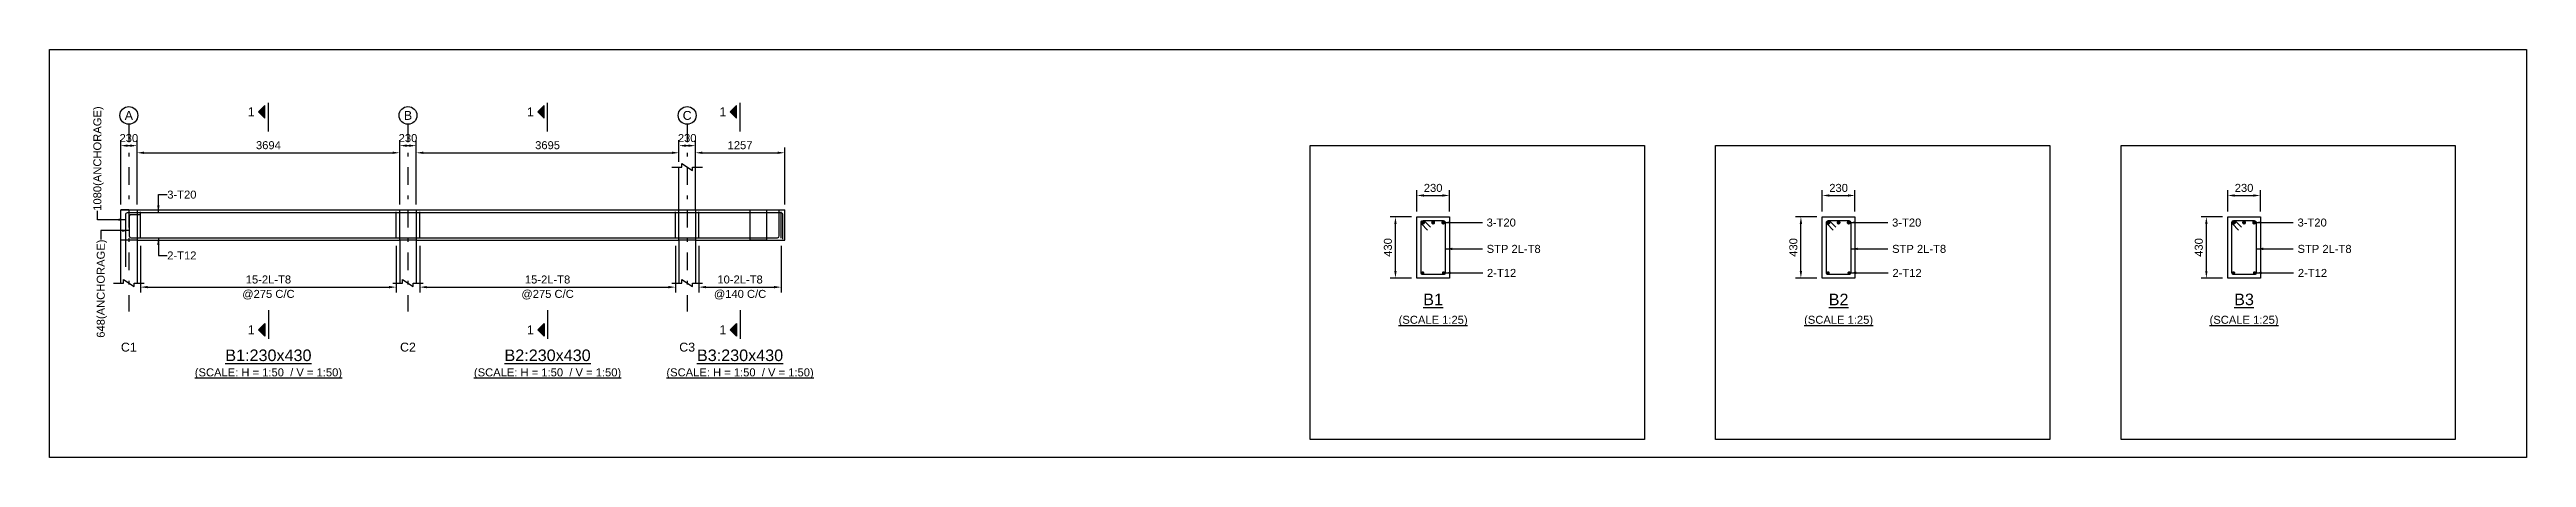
# Model space of a CAD drawing. Header units: inches. Extents: x -2000 to 103376, y -209440 to 3300.
# Drawn here: x -2000 to 67642, y -8160 to 3300 of the extents above; entities that cross this region are included whole.
import ezdxf
from ezdxf.enums import TextEntityAlignment as Align

# ---------------------------------------------------------------- set-up
doc = ezdxf.new("R2010")
doc.units = ezdxf.units.IN
doc.header["$LTSCALE"] = 1000
doc.header["$MEASUREMENT"] = 0
doc.linetypes.add('SCCenter', pattern=[1.2, 0.5, -0.3, 0.1, -0.3])
for name, color, linetype in [('Concrete Line', 2, 'Continuous'), ('Cut Line', 31, 'Continuous'), ('Dimension', 31, 'Continuous'), ('Grid', 8, 'Continuous'), ('Labels', 4, 'Continuous'), ('Labels_Support', 4, 'Continuous'), ('Link', 225, 'Continuous'), ('Reinforcement', 4, 'Continuous'), ('Schedule Border', 60, 'Continuous'), ('Section Mark', 5, 'Continuous'), ('Solid', 25, 'Continuous'), ('Text', 31, 'Continuous'), ('Text_Scale', 31, 'Continuous')]:
    doc.layers.add(name, color=color, linetype=linetype)
doc.styles.add('SC-SansSerif', font='SansSerif')
doc.styles.get("Standard").update_dxf_attribs({"font": 'txt.shx'})
doc.dimstyles.new('SCBBSDimStyl', dxfattribs={"dimtxt": 225, "dimasz": 200, "dimexe": 150, "dimexo": 150, "dimgap": 100, "dimtad": 1, "dimtoh": 1, "dimdec": 0, "dimzin": 0, "dimdsep": 46, "dimtxsty": 'SC-SansSerif', "dimcen": 0.09, "dimclrd": 8, "dimclre": 8, "dimclrt": 31, "dimadec": 0, "dimazin": 0, "dimtfac": 1, "dimtdec": 0, "dimtix": 1, "dimtofl": 0, "dimtmove": 0, "dimatfit": 3, "dimfxl": 1, "dimtolj": 1, "dimtzin": 0, "dimarcsym": 0})
doc.dimstyles.get("Standard").update_dxf_attribs({"dimtxt": 0.18, "dimasz": 200, "dimexe": 0.18, "dimexo": 0.0625, "dimgap": 0.09, "dimtad": 0, "dimtih": 1, "dimtoh": 1, "dimdec": 4, "dimzin": 0, "dimdsep": 46, "dimtxsty": 'Standard', "dimcen": 0.09, "dimadec": 0, "dimazin": 0, "dimtfac": 1, "dimtdec": 4, "dimtofl": 0, "dimtmove": 0, "dimatfit": 3, "dimfxl": 1, "dimtolj": 1, "dimtzin": 0, "dimarcsym": 0})

msp = doc.modelspace()

# ---------------------------------------------------------------- texts
at = {"layer": 'Grid', "style": 'SC-SansSerif'}
for s, p in [('A', (230, 1450)), ('B', (8078, 1450)), ('C', (15928, 1450))]:
    msp.add_text(s, height=250, dxfattribs=at).set_placement(p, align=Align.MIDDLE)
at = {"layer": 'Labels', "style": 'SC-SansSerif'}
for s, p in [('%%uB1', (36902, -3720)), ('%%uB2', (48302, -3720)), ('%%uB3', (59702, -3720))]:
    msp.add_text(s, height=325, dxfattribs=at).set_placement(p, align=Align.MIDDLE)
for s, p in [('%%uB1:230x430', (4154, -5550)), ('%%uB2:230x430', (12003, -5550)), ('%%uB3:230x430', (17415, -5550))]:
    msp.add_text(s, height=325, dxfattribs=at).set_placement(p, align=Align.BOTTOM_CENTER)
at = {"layer": 'Labels_Support', "style": 'SC-SansSerif'}
for s, p in [('C1', (230, -5260)), ('C2', (8078, -5260)), ('C3', (15928, -5260))]:
    msp.add_text(s, height=250, dxfattribs=at).set_placement(p, align=Align.BOTTOM_CENTER)
at = {"layer": 'Section Mark', "style": 'SC-SansSerif'}
for p in [(3766.5, 1550), (11616, 1550), (17028, 1550), (3766.5, -4575), (11616, -4575), (17028, -4575)]:
    msp.add_text('1', height=250, dxfattribs=at).set_placement(p, align=Align.MIDDLE_RIGHT)
at = {"layer": 'Text', "style": 'SC-SansSerif'}
msp.add_text('1080(ANCHORAGE)', height=225, rotation=90, dxfattribs=at).set_placement((-656, -1230), align=Align.MIDDLE_LEFT)
for s, p in [('3-T20', (1310, -775)), ('3-T20', (38406, -1560)), ('3-T20', (49806, -1560)), ('3-T20', (61206, -1560)), ('2-T12', (1310, -2485)), ('STP 2L-T8', (38406, -2300)), ('STP 2L-T8', (49806, -2300)), ('STP 2L-T8', (61206, -2300)), ('2-T12', (38416, -2976)), ('2-T12', (49816, -2976)), ('2-T12', (61216, -2976))]:
    msp.add_text(s, height=225, dxfattribs=at).set_placement(p, align=Align.MIDDLE_LEFT)
msp.add_text('648(ANCHORAGE)', height=225, rotation=90, dxfattribs=at).set_placement((-560, -2038), align=Align.MIDDLE_RIGHT)
for p in [(36902, -4320), (48302, -4320), (59702, -4320)]:
    msp.add_text('%%u(SCALE 1:25)', height=225, dxfattribs=at).set_placement(p, align=Align.MIDDLE)
at = {"layer": 'Text_Scale', "style": 'SC-SansSerif'}
for p in [(4154, -5950), (12003, -5950), (17415, -5950)]:
    msp.add_text('%%u(SCALE: H = 1:50  / V = 1:50)', height=225, dxfattribs=at).set_placement(p, align=Align.BOTTOM_CENTER)

# ---------------------------------------------------------------- blocks, each defined once
blk = doc.blocks.new('*D0')
at = {"color": 8, "linetype": 'ByBlock', "lineweight": -2}
for p, q in [((560, -2210), (560, -3525)), ((7748, -2210), (7748, -3525)), ((760, -3375), (7548, -3375))]:
    blk.add_line(p, q, dxfattribs=at)
at = {"color": 8}
for points in [[(560, -3375), (760, -3342), (760, -3408)], [(7748, -3375), (7548, -3408), (7548, -3342)]]:
    blk.add_solid(points, dxfattribs=at)
at = {"layer": 'DEFPOINTS', "color": 31}
for p in [(560, -2060), (7748, -2060), (560, -3375)]:
    blk.add_point(p, dxfattribs=at)
at = {"color": 31, "char_height": 225, "attachment_point": 5, "style": 'SC-SansSerif'}
for s, insert in [('\\A1;@275 C/C', (4154, -3588)), ('\\A1;15-2L-T8', (4154, -3162))]:
    blk.add_mtext(s, dxfattribs=dict(at, insert=insert))
blk = doc.blocks.new('*D1')
at = {"color": 8, "linetype": 'ByBlock', "lineweight": -2}
for p, q in [((8408, -2210), (8408, -3525)), ((15598, -2210), (15598, -3525)), ((8608, -3375), (15398, -3375))]:
    blk.add_line(p, q, dxfattribs=at)
at = {"color": 8}
for points in [[(8408, -3375), (8608, -3342), (8608, -3408)], [(15598, -3375), (15398, -3408), (15398, -3342)]]:
    blk.add_solid(points, dxfattribs=at)
at = {"layer": 'DEFPOINTS', "color": 31}
for p in [(8408, -2060), (15598, -2060), (8408, -3375)]:
    blk.add_point(p, dxfattribs=at)
at = {"color": 31, "char_height": 225, "attachment_point": 5, "style": 'SC-SansSerif'}
for s, insert in [('\\A1;@275 C/C', (12003, -3588)), ('\\A1;15-2L-T8', (12003, -3162))]:
    blk.add_mtext(s, dxfattribs=dict(at, insert=insert))
blk = doc.blocks.new('*D2')
at = {"color": 8, "linetype": 'ByBlock', "lineweight": -2}
for p, q in [((16258, -2210), (16258, -3525)), ((18572, -2210), (18572, -3525)), ((16458, -3375), (18372, -3375))]:
    blk.add_line(p, q, dxfattribs=at)
at = {"color": 8}
for points in [[(16258, -3375), (16458, -3342), (16458, -3408)], [(18572, -3375), (18372, -3408), (18372, -3342)]]:
    blk.add_solid(points, dxfattribs=at)
at = {"layer": 'DEFPOINTS', "color": 31}
for p in [(16258, -2060), (18572, -2060), (16258, -3375)]:
    blk.add_point(p, dxfattribs=at)
at = {"color": 31, "char_height": 225, "attachment_point": 5, "style": 'SC-SansSerif'}
for s, insert in [('\\A1;@140 C/C', (17415, -3588)), ('\\A1;10-2L-T8', (17415, -3162))]:
    blk.add_mtext(s, dxfattribs=dict(at, insert=insert))
blk = doc.blocks.new('*D3')
at = {"color": 8, "linetype": 'ByBlock', "lineweight": -2}
for p, q in [((36442, -1250), (36442, -650)), ((37362, -1250), (37362, -650)), ((36642, -800), (37162, -800))]:
    blk.add_line(p, q, dxfattribs=at)
at = {"color": 8}
for points in [[(36442, -800), (36642, -767), (36642, -833)], [(37362, -800), (37162, -833), (37162, -767)]]:
    blk.add_solid(points, dxfattribs=at)
at = {"layer": 'DEFPOINTS', "color": 31}
for p in [(36442, -800), (36442, -1400), (37362, -1400)]:
    blk.add_point(p, dxfattribs=at)
at = {"color": 31, "insert": (36902, -588), "char_height": 225, "attachment_point": 5, "style": 'SC-SansSerif'}
blk.add_mtext('\\A1;230', dxfattribs=at)
blk = doc.blocks.new('*D4')
at = {"color": 8, "linetype": 'ByBlock', "lineweight": -2}
for p, q in [((36292, -1400), (35692, -1400)), ((35842, -2920), (35842, -1600)), ((36292, -3120), (35692, -3120))]:
    blk.add_line(p, q, dxfattribs=at)
at = {"color": 8}
for points in [[(35842, -1400), (35875, -1600), (35809, -1600)], [(35842, -3120), (35809, -2920), (35875, -2920)]]:
    blk.add_solid(points, dxfattribs=at)
at = {"layer": 'DEFPOINTS', "color": 31}
for p in [(36442, -1400), (35842, -3120), (36442, -3120)]:
    blk.add_point(p, dxfattribs=at)
at = {"color": 31, "insert": (35630, -2260), "char_height": 225, "attachment_point": 5, "rotation": 90, "style": 'SC-SansSerif'}
blk.add_mtext('\\A1;430', dxfattribs=at)
blk = doc.blocks.new('*D5')
at = {"color": 8, "linetype": 'ByBlock', "lineweight": -2}
for p, q in [((47842, -1250), (47842, -650)), ((48762, -1250), (48762, -650)), ((48042, -800), (48562, -800))]:
    blk.add_line(p, q, dxfattribs=at)
at = {"color": 8}
for points in [[(47842, -800), (48042, -767), (48042, -833)], [(48762, -800), (48562, -833), (48562, -767)]]:
    blk.add_solid(points, dxfattribs=at)
at = {"layer": 'DEFPOINTS', "color": 31}
for p in [(47842, -800), (47842, -1400), (48762, -1400)]:
    blk.add_point(p, dxfattribs=at)
at = {"color": 31, "insert": (48302, -588), "char_height": 225, "attachment_point": 5, "style": 'SC-SansSerif'}
blk.add_mtext('\\A1;230', dxfattribs=at)
blk = doc.blocks.new('*D6')
at = {"color": 8, "linetype": 'ByBlock', "lineweight": -2}
for p, q in [((47692, -1400), (47092, -1400)), ((47242, -2920), (47242, -1600)), ((47692, -3120), (47092, -3120))]:
    blk.add_line(p, q, dxfattribs=at)
at = {"color": 8}
for points in [[(47242, -1400), (47275, -1600), (47209, -1600)], [(47242, -3120), (47209, -2920), (47275, -2920)]]:
    blk.add_solid(points, dxfattribs=at)
at = {"layer": 'DEFPOINTS', "color": 31}
for p in [(47842, -1400), (47242, -3120), (47842, -3120)]:
    blk.add_point(p, dxfattribs=at)
at = {"color": 31, "insert": (47030, -2260), "char_height": 225, "attachment_point": 5, "rotation": 90, "style": 'SC-SansSerif'}
blk.add_mtext('\\A1;430', dxfattribs=at)
blk = doc.blocks.new('*D7')
at = {"color": 8, "linetype": 'ByBlock', "lineweight": -2}
for p, q in [((59242, -1250), (59242, -650)), ((60162, -1250), (60162, -650)), ((59442, -800), (59962, -800))]:
    blk.add_line(p, q, dxfattribs=at)
at = {"color": 8}
for points in [[(59242, -800), (59442, -767), (59442, -833)], [(60162, -800), (59962, -833), (59962, -767)]]:
    blk.add_solid(points, dxfattribs=at)
at = {"layer": 'DEFPOINTS', "color": 31}
for p in [(59242, -800), (59242, -1400), (60162, -1400)]:
    blk.add_point(p, dxfattribs=at)
at = {"color": 31, "insert": (59702, -588), "char_height": 225, "attachment_point": 5, "style": 'SC-SansSerif'}
blk.add_mtext('\\A1;230', dxfattribs=at)
blk = doc.blocks.new('*D8')
at = {"color": 8, "linetype": 'ByBlock', "lineweight": -2}
for p, q in [((59092, -1400), (58492, -1400)), ((58642, -2920), (58642, -1600)), ((59092, -3120), (58492, -3120))]:
    blk.add_line(p, q, dxfattribs=at)
at = {"color": 8}
for points in [[(58642, -1400), (58675, -1600), (58609, -1600)], [(58642, -3120), (58609, -2920), (58675, -2920)]]:
    blk.add_solid(points, dxfattribs=at)
at = {"layer": 'DEFPOINTS', "color": 31}
for p in [(59242, -1400), (58642, -3120), (59242, -3120)]:
    blk.add_point(p, dxfattribs=at)
at = {"color": 31, "insert": (58430, -2260), "char_height": 225, "attachment_point": 5, "rotation": 90, "style": 'SC-SansSerif'}
blk.add_mtext('\\A1;430', dxfattribs=at)
blk = doc.blocks.new('*D9')
at = {"color": 8, "linetype": 'ByBlock', "lineweight": -2}
for p, q in [((460, -1050), (460, 550)), ((660, 400), (7648, 400)), ((7848, -1050), (7848, 550))]:
    blk.add_line(p, q, dxfattribs=at)
at = {"color": 8}
for points in [[(460, 400), (660, 433), (660, 367)], [(7848, 400), (7648, 367), (7648, 433)]]:
    blk.add_solid(points, dxfattribs=at)
at = {"layer": 'DEFPOINTS', "color": 31}
for p in [(460, 400), (460, -1200), (7848, -1200)]:
    blk.add_point(p, dxfattribs=at)
at = {"color": 31, "insert": (4154, 612), "char_height": 225, "attachment_point": 5, "style": 'SC-SansSerif'}
blk.add_mtext('\\A1;3694', dxfattribs=at)
blk = doc.blocks.new('*D10')
at = {"color": 8, "linetype": 'ByBlock', "lineweight": -2}
for p, q in [((8308, -1050), (8308, 550)), ((8508, 400), (15498, 400)), ((15698, 150), (15698, 550))]:
    blk.add_line(p, q, dxfattribs=at)
at = {"color": 8}
for points in [[(8308, 400), (8508, 433), (8508, 367)], [(15698, 400), (15498, 367), (15498, 433)]]:
    blk.add_solid(points, dxfattribs=at)
at = {"layer": 'DEFPOINTS', "color": 31}
for p in [(8308, 400), (15698, 0), (8308, -1200)]:
    blk.add_point(p, dxfattribs=at)
at = {"color": 31, "insert": (12003, 612), "char_height": 225, "attachment_point": 5, "style": 'SC-SansSerif'}
blk.add_mtext('\\A1;3695', dxfattribs=at)
blk = doc.blocks.new('*D11')
at = {"color": 8, "linetype": 'ByBlock', "lineweight": -2}
for p, q in [((16158, 150), (16158, 550)), ((16358, 400), (18472, 400)), ((18672, -1050), (18672, 550))]:
    blk.add_line(p, q, dxfattribs=at)
at = {"color": 8}
for points in [[(16158, 400), (16358, 433), (16358, 367)], [(18672, 400), (18472, 367), (18472, 433)]]:
    blk.add_solid(points, dxfattribs=at)
at = {"layer": 'DEFPOINTS', "color": 31}
for p in [(16158, 400), (16158, 0), (18672, -1200)]:
    blk.add_point(p, dxfattribs=at)
at = {"color": 31, "insert": (17415, 612), "char_height": 225, "attachment_point": 5, "style": 'SC-SansSerif'}
blk.add_mtext('\\A1;1257', dxfattribs=at)
blk = doc.blocks.new('*D12')
at = {"color": 8, "linetype": 'ByBlock', "lineweight": -2}
for p, q in [((0, -1050), (0, 750)), ((460, -1050), (460, 750)), ((200, 600), (260, 600))]:
    blk.add_line(p, q, dxfattribs=at)
at = {"color": 8}
for points in [[(0, 600), (200, 633), (200, 567)], [(460, 600), (260, 567), (260, 633)]]:
    blk.add_solid(points, dxfattribs=at)
at = {"layer": 'DEFPOINTS', "color": 31}
for p in [(0, 600), (0, -1200), (460, -1200)]:
    blk.add_point(p, dxfattribs=at)
at = {"color": 31, "insert": (230, 812), "char_height": 225, "attachment_point": 5, "style": 'SC-SansSerif'}
blk.add_mtext('\\A1;230', dxfattribs=at)
blk = doc.blocks.new('*D13')
at = {"color": 8, "linetype": 'ByBlock', "lineweight": -2}
for p, q in [((7848, -1050), (7848, 750)), ((8308, 150), (8308, 750)), ((8048, 600), (8108, 600))]:
    blk.add_line(p, q, dxfattribs=at)
at = {"color": 8}
for points in [[(7848, 600), (8048, 633), (8048, 567)], [(8308, 600), (8108, 567), (8108, 633)]]:
    blk.add_solid(points, dxfattribs=at)
at = {"layer": 'DEFPOINTS', "color": 31}
for p in [(7848, 600), (8308, 0), (7848, -1200)]:
    blk.add_point(p, dxfattribs=at)
at = {"color": 31, "insert": (8078, 812), "char_height": 225, "attachment_point": 5, "style": 'SC-SansSerif'}
blk.add_mtext('\\A1;230', dxfattribs=at)
blk = doc.blocks.new('*D14')
at = {"color": 8, "linetype": 'ByBlock', "lineweight": -2}
for p, q in [((15698, 150), (15698, 750)), ((16158, -1050), (16158, 750)), ((15898, 600), (15958, 600))]:
    blk.add_line(p, q, dxfattribs=at)
at = {"color": 8}
for points in [[(15698, 600), (15898, 633), (15898, 567)], [(16158, 600), (15958, 567), (15958, 633)]]:
    blk.add_solid(points, dxfattribs=at)
at = {"layer": 'DEFPOINTS', "color": 31}
for p in [(15698, 600), (15698, 0), (16158, -1200)]:
    blk.add_point(p, dxfattribs=at)
at = {"color": 31, "insert": (15928, 812), "char_height": 225, "attachment_point": 5, "style": 'SC-SansSerif'}
blk.add_mtext('\\A1;230', dxfattribs=at)

# ---------------------------------------------------------------- dimensions: what is measured, and where the dimension line sits
at = {"layer": 'Dimension'}
for base, p1, p2, text, picture, middle in [((460, 600), (0, -1200), (460, -1200), '230', '*D12', (230, 600)), ((7848, 400), (460, -1200), (7848, -1200), '3694', '*D9', (4154, 400)), ((8308, 600), (7848, -1200), (8308, 0), '230', '*D13', (8078, 600)), ((15698, 400), (8308, -1200), (15698, 0), '3695', '*D10', (12003, 400)), ((16158, 600), (15698, 0), (16158, -1200), '230', '*D14', (15928, 600)), ((18672, 400), (16158, 0), (18672, -1200), '1257', '*D11', (17415, 400)), ((7748, -3375), (560, -2060), (7748, -2060), '15-2L-T8\\X@275 C/C', '*D0', (4154, -3375)), ((15598, -3375), (8408, -2060), (15598, -2060), '15-2L-T8\\X@275 C/C', '*D1', (12003, -3375)), ((18572, -3375), (16258, -2060), (18572, -2060), '10-2L-T8\\X@140 C/C', '*D2', (17415, -3375))]:
    dim = msp.add_linear_dim(base=base, p1=p1, p2=p2, text=text, dimstyle='SCBBSDimStyl', dxfattribs=at)
    dim.commit()
    dim.dimension.update_dxf_attribs({"geometry": picture, "text_midpoint": middle})
for base, p1, p2, angle, text, picture, middle in [((37362, -800), (36442, -1400), (37362, -1400), 0, '230', '*D3', (36902, -800)), ((48762, -800), (47842, -1400), (48762, -1400), 0, '230', '*D5', (48302, -800)), ((60162, -800), (59242, -1400), (60162, -1400), 0, '230', '*D7', (59702, -800)), ((35842, -1400), (36442, -3120), (36442, -1400), 90, '430', '*D4', (35842, -2260)), ((47242, -1400), (47842, -3120), (47842, -1400), 90, '430', '*D6', (47242, -2260)), ((58642, -1400), (59242, -3120), (59242, -1400), 90, '430', '*D8', (58642, -2260))]:
    dim = msp.add_linear_dim(base=base, p1=p1, p2=p2, angle=angle, text=text, dimstyle='SCBBSDimStyl', override={"dimjust": 0}, dxfattribs=at)
    dim.commit()
    dim.dimension.update_dxf_attribs({"geometry": picture, "text_midpoint": middle, "dimtype": 129})

# ---------------------------------------------------------------- hatches: boundary and pattern name
at = {"layer": 'Solid'}
for points in [[(4054, 1725), (3879, 1550), (4054, 1375), (4054, 1725)], [(11903.5, 1725), (11728.5, 1550), (11903.5, 1375), (11903.5, 1725)], [(17315.5, 1725), (17140.5, 1550), (17315.5, 1375), (17315.5, 1725)], [(4054, -4750), (3879, -4575), (4054, -4400), (4054, -4750)], [(11903.5, -4750), (11728.5, -4575), (11903.5, -4400), (11903.5, -4750)], [(17315.5, -4750), (17140.5, -4575), (17315.5, -4400), (17315.5, -4750)]]:
    msp.add_hatch(color=256, dxfattribs=at).paths.add_polyline_path(points, flags=0)

# ---------------------------------------------------------------- linework, layer by layer
at = {"layer": 'Concrete Line'}
for p, q in [((15698, -1200), (15698, 0)), ((16158, -1200), (16158, 0)), ((0, -3260), (0, -1200)), ((230, -1200), (0, -1200)), ((18672, -2060), (18672, -1200)), ((460, -2060), (460, -3260)), ((7848, -2060), (7848, -3260)), ((8308, -2060), (8308, -3260)), ((15698, -2060), (15698, -3260)), ((16158, -2060), (16158, -3260))]:
    msp.add_line(p, q, dxfattribs=at)
for points in [[(0, -1200), (460, -1200), (460, -1200), (460, -2060), (460, -2060), (0, -2060), (0, -2060), (0, -1200)], [(7848, -1200), (8308, -1200), (8308, -1200), (8308, -2060), (8308, -2060), (7848, -2060), (7848, -2060), (7848, -1200)], [(15698, -1200), (16158, -1200), (16158, -1200), (16158, -2060), (16158, -2060), (15698, -2060), (15698, -2060), (15698, -1200)], [(17698, -1200), (18158, -1200), (18158, -1200), (18158, -2060), (18158, -2060), (17698, -2060), (17698, -2060), (17698, -1200)], [(36442, -1400), (37362, -1400), (37362, -3120), (36442, -3120)], [(47842, -1400), (48762, -1400), (48762, -3120), (47842, -3120)], [(59242, -1400), (60162, -1400), (60162, -3120), (59242, -3120)]]:
    msp.add_lwpolyline(points, close=True, dxfattribs=at)
for points in [[(230, -1200), (8078, -1200)], [(8078, -1200), (15698, -1200)], [(16158, -1200), (18672, -1200)], [(460, -2060), (7848, -2060)], [(8308, -2060), (15698, -2060)], [(16158, -2060), (18672, -2060)]]:
    msp.add_lwpolyline(points, dxfattribs=at)
at = {"layer": 'Cut Line'}
for points in [[(15498, 0), (15778, 0), (15778, 100), (16078, -100), (16078, 0), (16358, 0)], [(-200, -3260), (80, -3260), (80, -3160), (380, -3360), (380, -3260), (660, -3260)], [(7648, -3260), (7928, -3260), (7928, -3160), (8228, -3360), (8228, -3260), (8508, -3260)], [(15498, -3260), (15778, -3260), (15778, -3160), (16078, -3360), (16078, -3260), (16358, -3260)]]:
    msp.add_lwpolyline(points, dxfattribs=at)
at = {"layer": 'Grid', "linetype": 'SCCenter'}
for p, q in [((230, 1200), (230, -4060)), ((8078, 1200), (8078, -4060)), ((15928, 1200), (15928, -4060))]:
    msp.add_line(p, q, dxfattribs=at)
at = {"layer": 'Grid'}
for centre in [(230, 1450), (8078, 1450), (15928, 1450)]:
    msp.add_circle(centre, 250, dxfattribs=at)
at = {"layer": 'Link'}
for p, q in [((560, -2000), (560, -1260)), ((7748, -2000), (7748, -1260)), ((8408, -2000), (8408, -1260)), ((15598, -2000), (15598, -1260)), ((16258, -2000), (16258, -1260)), ((18572, -2000), (18572, -1260))]:
    msp.add_line(p, q, dxfattribs=at)
for points in [[(36747.4, -1769.8), (36578.3, -1599.5, -0.6669025), (36618, -1504), (37186, -1504, -0.4142136), (37242, -1560), (37242, -2976, -0.4142136), (37196, -3022), (36608, -3022, -0.4142136), (36562, -2976), (36562, -1560, -0.6694563), (36657.7, -1520.5), (36826.8, -1690.8)], [(48147.4, -1769.8), (47978.3, -1599.5, -0.6669025), (48018, -1504), (48586, -1504, -0.4142136), (48642, -1560), (48642, -2976, -0.4142136), (48596, -3022), (48008, -3022, -0.4142136), (47962, -2976), (47962, -1560, -0.6694563), (48057.7, -1520.5), (48226.8, -1690.8)], [(59547.4, -1769.8), (59378.3, -1599.5, -0.6669025), (59418, -1504), (59986, -1504, -0.4142136), (60042, -1560), (60042, -2976, -0.4142136), (59996, -3022), (59408, -3022, -0.4142136), (59362, -2976), (59362, -1560, -0.6694563), (59457.7, -1520.5), (59626.8, -1690.8)]]:
    msp.add_lwpolyline(points, format="xyb", dxfattribs=at)
at = {"layer": 'Reinforcement'}
for points in [[(144, -2804), (144, -1330, -0.4142136), (194, -1280), (18562, -1280, -0.4142136), (18612, -1330), (18612, -2030)], [(540, -1344), (290, -1344, 0.4142136), (240, -1394), (240, -1938, 0.4142136), (290, -1988), (18465.5, -1988, 0.4142135), (18515.5, -1938), (18515.5, -1230)]]:
    msp.add_lwpolyline(points, format="xyb", dxfattribs=at)
for points, const_width in [([(36590, -1560, 1), (36646, -1560, 1)], 56), ([(36874, -1560, 1), (36930, -1560, 1)], 56), ([(37158, -1560, 1), (37214, -1560, 1)], 56), ([(47990, -1560, 1), (48046, -1560, 1)], 56), ([(48274, -1560, 1), (48330, -1560, 1)], 56), ([(48558, -1560, 1), (48614, -1560, 1)], 56), ([(59390, -1560, 1), (59446, -1560, 1)], 56), ([(59674, -1560, 1), (59730, -1560, 1)], 56), ([(59958, -1560, 1), (60014, -1560, 1)], 56), ([(36585, -2976, 1), (36631, -2976, 1)], 46), ([(37173, -2976, 1), (37219, -2976, 1)], 46), ([(47985, -2976, 1), (48031, -2976, 1)], 46), ([(48573, -2976, 1), (48619, -2976, 1)], 46), ([(59385, -2976, 1), (59431, -2976, 1)], 46), ([(59973, -2976, 1), (60019, -2976, 1)], 46)]:
    msp.add_lwpolyline(points, format="xyb", close=True, dxfattribs=dict(at, const_width=const_width))
at = {"layer": 'Schedule Border'}
for points in [[(-2000, 3300), (67642, 3300), (67642, -8160), (-2000, -8160)], [(33442, 600), (42842, 600), (42842, -7660), (33442, -7660)], [(44842, 600), (54242, 600), (54242, -7660), (44842, -7660)], [(56242, 600), (65642, 600), (65642, -7660), (56242, -7660)]]:
    msp.add_lwpolyline(points, close=True, dxfattribs=at)
at = {"layer": 'Section Mark'}
for points in [[(4054, 1725), (3879, 1550), (4054, 1375), (4054, 1725)], [(4154, 1000), (4154, 1800)], [(11903.5, 1725), (11728.5, 1550), (11903.5, 1375), (11903.5, 1725)], [(12003.5, 1000), (12003.5, 1800)], [(17315.5, 1725), (17140.5, 1550), (17315.5, 1375), (17315.5, 1725)], [(17415.5, 1000), (17415.5, 1800)], [(4154, -4025), (4154, -4825)], [(12003.5, -4025), (12003.5, -4825)], [(17415.5, -4025), (17415.5, -4825)], [(4054, -4750), (3879, -4575), (4054, -4400), (4054, -4750)], [(11903.5, -4750), (11728.5, -4575), (11903.5, -4400), (11903.5, -4750)], [(17315.5, -4750), (17140.5, -4575), (17315.5, -4400), (17315.5, -4750)]]:
    msp.add_lwpolyline(points, dxfattribs=at)

msp.set_redraw_order([(e.dxf.handle, doc.entitydb.next_handle()) for e in msp.query("TEXT MTEXT ATTDEF DIMENSION ARC_DIMENSION")])  # texts and dimensions are drawn at this point

# ---------------------------------------------------------------- leaders
at = {"layer": 'Dimension', "color": 8}
for points, dimstyle in [([(144, -1480), (-656, -1480), (-656, -1230)], 'Standard'), ([(1060, -1280), (1060, -775), (1310, -775)], 'Standard'), ([(240, -1788), (-560, -1788), (-560, -2038)], 'Standard'), ([(1060, -1988), (1060, -2485), (1310, -2485)], 'Standard'), ([(37186, -1560), (37686, -1560), (38286, -1560)], 'SCBBSDimStyl'), ([(48586, -1560), (49086, -1560), (49686, -1560)], 'SCBBSDimStyl'), ([(59986, -1560), (60486, -1560), (61086, -1560)], 'SCBBSDimStyl'), ([(37242, -2300), (38286, -2300)], 'SCBBSDimStyl'), ([(48642, -2300), (49686, -2300)], 'SCBBSDimStyl'), ([(60042, -2300), (61086, -2300)], 'SCBBSDimStyl'), ([(37196, -2976), (37696, -2976), (38296, -2976)], 'SCBBSDimStyl'), ([(48596, -2976), (49096, -2976), (49696, -2976)], 'SCBBSDimStyl'), ([(59996, -2976), (60496, -2976), (61096, -2976)], 'SCBBSDimStyl')]:
    msp.add_leader(points, dimstyle=dimstyle, dxfattribs=at)

doc.saveas('drawing.dxf')
